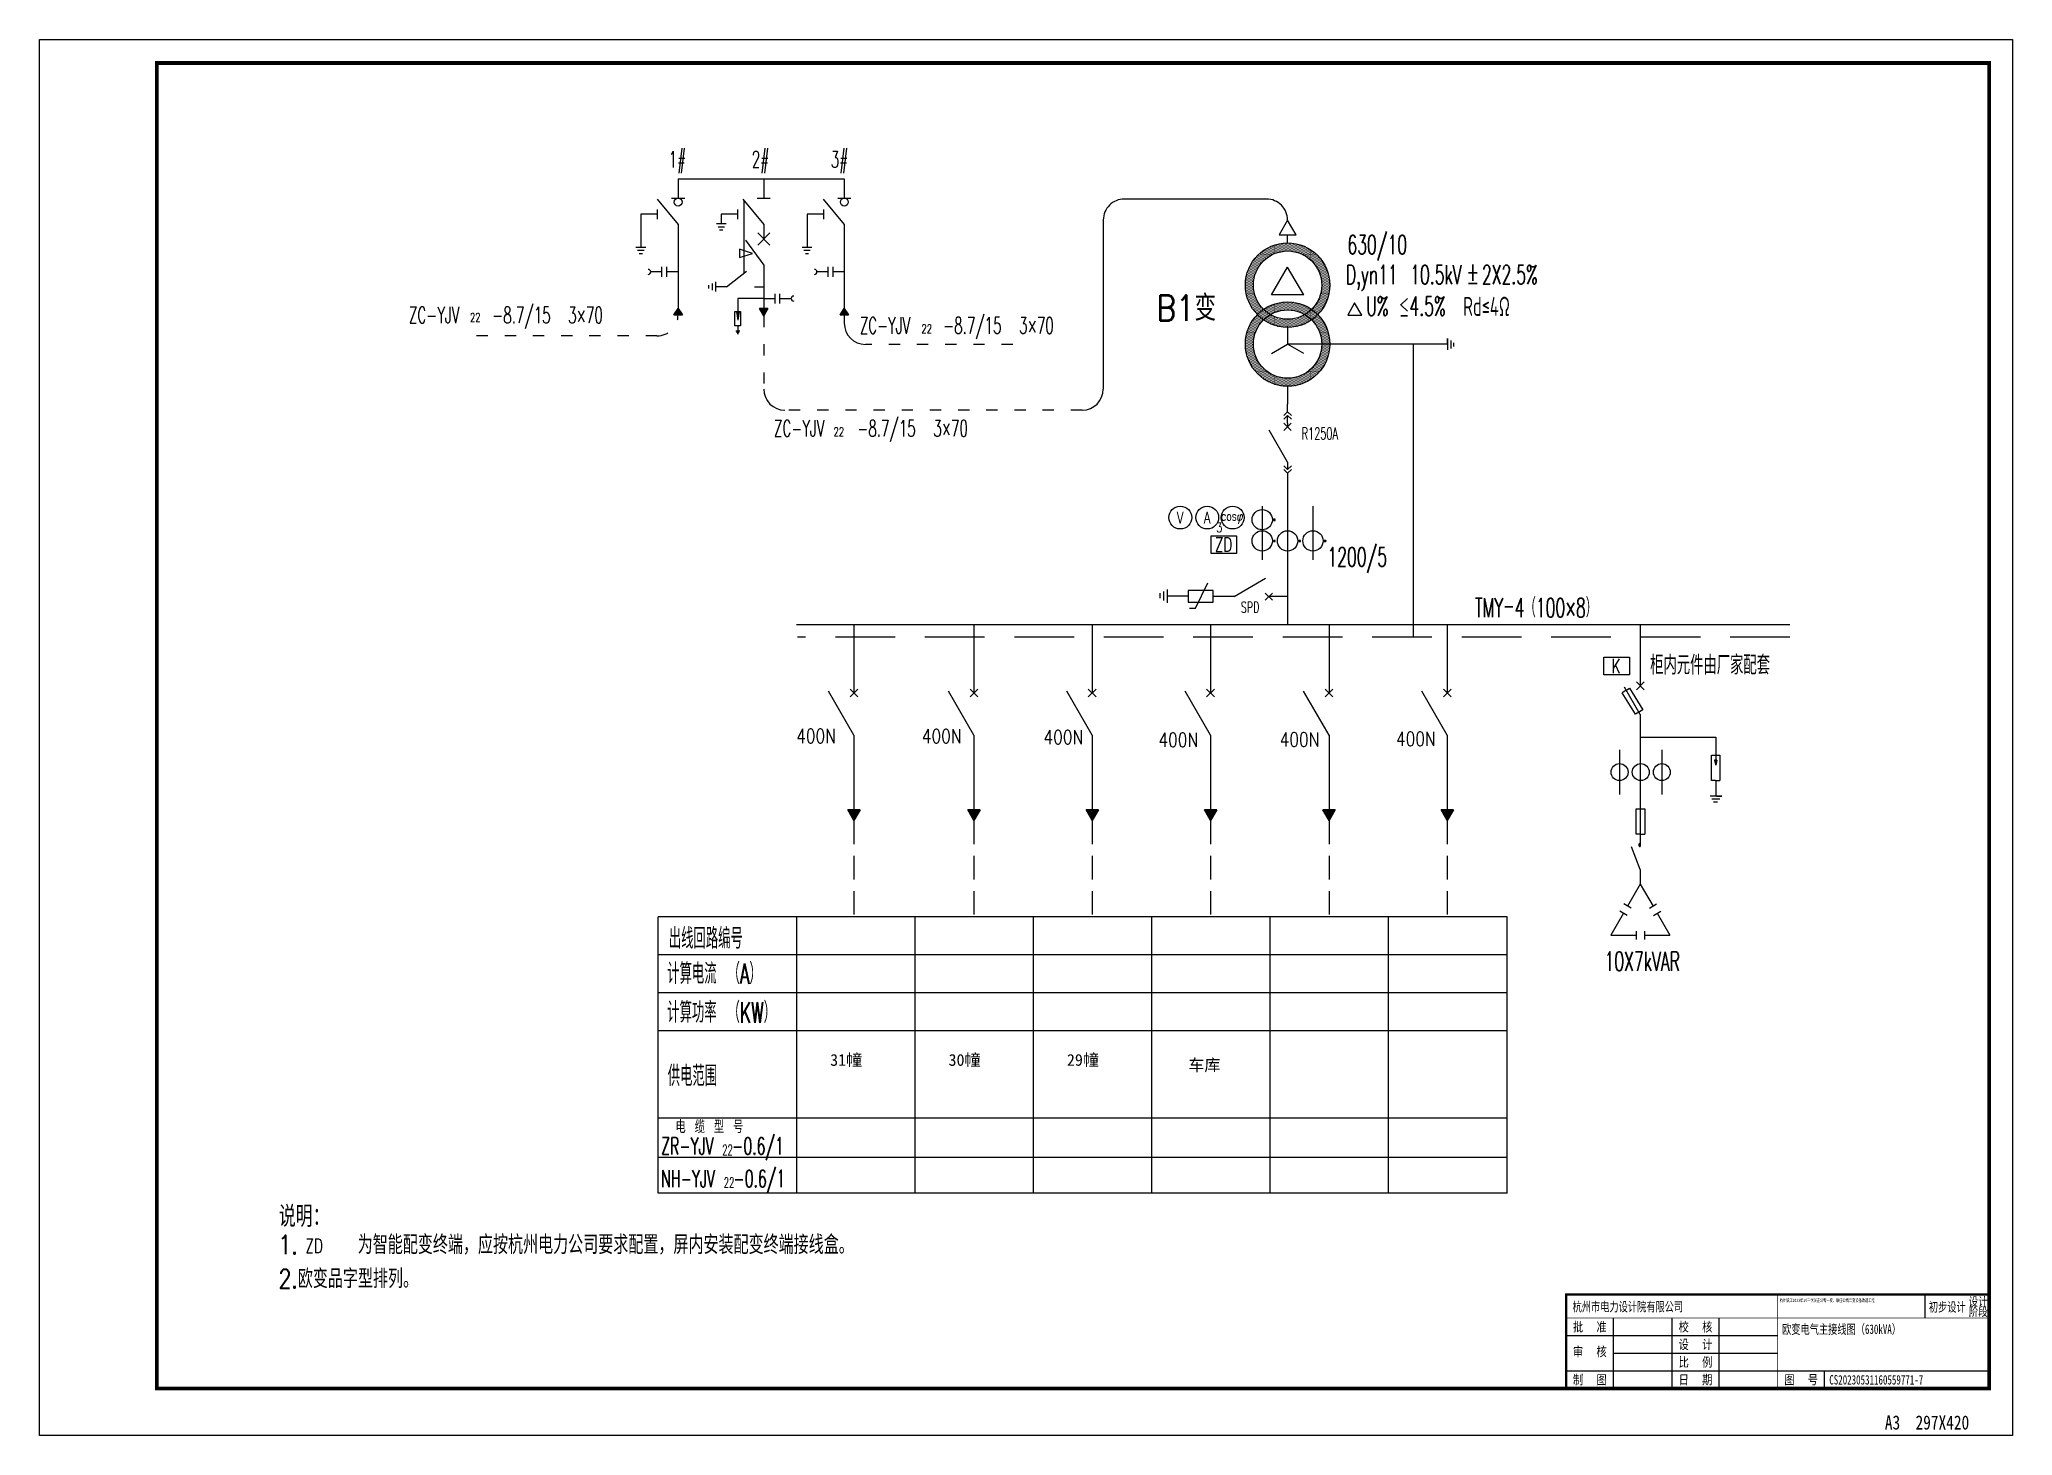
# Model space of a CAD drawing. Extents: x 1225 to 6895, y 909 to 1228.
# Drawn here: x 4165.1 to 4585.1, y 930.5 to 1227.5 of the extents above; entities that cross this region are included whole.
import ezdxf
from ezdxf.enums import TextEntityAlignment as Align

# ---------------------------------------------------------------- set-up
doc = ezdxf.new("R2010")
doc.units = 0
for name, pattern in [('ACAD_ISO03W100', [30, 12, -18]), ('DASHDOT', [25.4, 12.7, -6.35, 0, -6.35]), ('DASHDOTX2', [2, 1, -0.5, 0, -0.5]), ('DASHED', [19.05, 12.7, -6.35]), ('DASHED2', [0.375, 0.25, -0.125])]:
    doc.linetypes.add(name, pattern=pattern)
doc.layers.get('0').update_dxf_attribs({"linetype": 'CONTINUOUS'})
for name, color, linetype in [('1', 7, 'CONTINUOUS'), ('10KV__', 1, 'CONTINUOUS'), ('2', 6, 'DASHDOT'), ('3', 4, 'CONTINUOUS'), ('4', 7, 'CONTINUOUS'), ('__1', 1, 'CONTINUOUS'), ('_____1', 7, 'CONTINUOUS'), ('GESOFTDRAWFRAMETITLELAYER', 3, 'CONTINUOUS'), ('OUT-TITLE', 2, 'CONTINUOUS'), ('PUB_TITLE', 252, 'CONTINUOUS'), ('XZ', 4, 'DASHDOTX2')]:
    doc.layers.add(name, color=color, linetype=linetype)
doc.styles.add('___1', font='simfang.ttf', dxfattribs={"width": 0.8})
doc.styles.add('HZTXT', font='txt.shx', dxfattribs={"height": 1, "bigfont": 'hztxt.shx'})
doc.styles.get("Standard").update_dxf_attribs({"font": ''})
doc.styles.get('STANDARD').set_extended_font_data('SimSun')

msp = doc.modelspace()

# ---------------------------------------------------------------- texts
at = {"color": 1, "linetype": 'BYBLOCK', "style": 'HZTXT'}
for s, height, width, p in [('1#', 3.4992, 0.6, (4299.016, 1200.269)), ('2#', 3.4992, 0.6, (4316.71, 1200.269)), ('3#', 3.4992, 0.6, (4333.532, 1200.269)), ('ZC-YJV   -8.7/15  3×70', 3.4992, 0.6, (4243.73, 1167.146)), ('22', 1.8662, 0.7, (4256.726, 1167.442)), ('ZC-YJV   -8.7/15  3×70', 3.4992, 0.6, (4339.711, 1164.939)), ('22', 1.8662, 0.7, (4352.833, 1165.045)), ('ZC-YJV   -8.7/15  3×70', 3.4992, 0.6, (4321.438, 1143.069)), ('22', 1.8662, 0.7, (4334.119, 1143.123))]:
    msp.add_text(s, height=height, dxfattribs=dict(at, width=width)).set_placement(p)
at = {"linetype": 'BYBLOCK', "style": 'HZTXT'}
for s, height, width, p in [('630/10', 4.05, 0.6, (4443.508, 1181.851)), ('D,yn11', 4.05, 0.6, (4443.175, 1175.49)), ('10.5kV  2X2.5%', 4.05, 0.6, (4456.879, 1175.478)), ('+', 4.05, 0.6, (4468.841, 1176.157)), ('B1变', 5.4, 0.85, (4402.887, 1167.702)), ('U%%% ≤4.5%%%', 4.05, 0.6, (4447.473, 1168.769)), ('Rd≤4Ω', 4.05, 0.6, (4468.136, 1168.724)), ('-', 4.05, 0.6, (4468.841, 1173.881)), ('V', 2.43, 0.75, (4407.197, 1124.57)), ('A', 2.43, 0.75, (4412.932, 1124.57)), ('cosφ', 1.944, 0.75, (4416.585, 1125.159)), ('ZD', 3, 0.7, (4415.279, 1118.605)), ('1200/5', 4.05, 0.6, (4439.243, 1115.423)), ('TMY－4（100×8）', 4.05, 0.6, (4470.632, 1104.604)), ('柜内元件由厂家配套', 4.05, 0.7, (4507.946, 1092.419)), ('K', 3, 0.7, (4499.725, 1092.731)), ('出线回路编号', 4.374, 0.6, (4299.054, 1034.102)), ('10X7kVAR', 4.05, 0.6, (4498.246, 1029.396)), ('计算电流 （A）', 4.374, 0.6, (4298.719, 1026.604)), ('计算功率 （KW）', 4.374, 0.6, (4298.719, 1018.356)), ('供电范围 ', 4.374, 0.6, (4298.826, 1004.838)), ('电 缆 型 号', 2.7, 0.8, (4300.481, 994.855)), ('ZR-YJV  -0.6/1', 3.645, 0.6, (4297.436, 990.295)), ('22', 2.187, 0.6, (4310.42, 990.195)), ('NH-YJV  -0.6/1', 3.645, 0.6, (4297.436, 983.355)), ('22', 2.187, 0.6, (4310.749, 983.255)), ('说明：', 4.5, 0.8, (4216.033, 974.898)), ('1.    为智能配变终端，应按杭州电力公司要求配置，屏内安装配变终端接线盒。', 4, 0.8, (4215.952, 969.122)), ('ZD', 3, 0.7, (4221.71, 969.371)), ('2.欧变品字型排列。', 4, 0.8, (4215.965, 961.885))]:
    msp.add_text(s, height=height, dxfattribs=dict(at, width=width)).set_placement(p)
at = {"linetype": 'BYBLOCK', "char_height": 2.5, "width": 6.7464, "attachment_point": 1, "style": 'HZTXT'}
for s, insert in [('{\\fSimSun|b0|i0|c134|p2;31幢}', (4333.395, 1011.678)), ('{\\fSimSun|b0|i0|c134|p2;30幢}', (4358.595, 1011.678)), ('{\\fSimSun|b0|i0|c134|p2;29幢}', (4383.795, 1011.678)), ('{\\fSimSun|b0|i0|c134|p2;车库}', (4409.648, 1010.597))]:
    msp.add_mtext(s, dxfattribs=dict(at, insert=insert))
at = {"layer": '4', "linetype": 'DASHED', "ltscale": 10, "style": 'HZTXT'}
for s, height, width, p in [('R1250A', 2.5299, 0.6, (4433.761, 1142.447)), ('3', 2.024, 0.75, (4415.576, 1122.694)), ('SPD', 2.2999, 0.65, (4420.811, 1105.605))]:
    msp.add_text(s, height=height, dxfattribs=dict(at, width=width)).set_placement(p)
at = {"layer": '4', "color": 0, "linetype": 'BYBLOCK', "ltscale": 10, "style": 'HZTXT', "width": 0.8}
for p in [(4326.172, 1077.841), (4352.905, 1077.806), (4378.802, 1077.607), (4403.275, 1077.007), (4429.077, 1077.107), (4453.833, 1077.223)]:
    msp.add_text('400N ', height=3, dxfattribs=at).set_placement(p)

# ---------------------------------------------------------------- blocks, each defined once
blk = doc.blocks.new('A3-420X297_____DWG')
at = {"layer": 'OUT-TITLE', "color": 5}
blk.add_lwpolyline([(0, 0), (0, 297), (420, 297), (420, 0)], close=True, dxfattribs=at)
at = {"layer": 'PUB_TITLE', "color": 4, "const_width": 0.8}
blk.add_lwpolyline([(25, 10), (25, 292), (415, 292), (415, 10)], close=True, dxfattribs=at)
at = {"layer": '_____1', "color": 1, "style": '___1', "width": 0.8}
blk.add_text('A3  297X420', height=3, dxfattribs=at).set_placement((392.82, 1.27))
blk = doc.blocks.new('____')
at = {"layer": 'GESOFTDRAWFRAMETITLELAYER', "color": 4}
for p, q in [((76.34, 20), (76.34, 15)), ((90, 0), (90, 20)), ((10, 15), (10, 0)), ((22.5, 15), (22.5, 0)), ((32.5, 15), (32.5, 0)), ((0, 11.25), (45, 11.25)), ((10, 7.5), (45, 7.5)), ((0, 3.75), (90, 3.75)), ((0, 0), (90, 0)), ((55, 0), (55, 3.75))]:
    blk.add_line(p, q, dxfattribs=at)
at = {"layer": 'GESOFTDRAWFRAMETITLELAYER', "const_width": 0.5}
blk.add_lwpolyline([(0, 0), (0, 20), (90, 20)], dxfattribs=at)
at = {"layer": 'GESOFTDRAWFRAMETITLELAYER', "color": 4, "const_width": 0.2}
for points in [[(45, 20), (45, 0)], [(0, 15), (90, 15)]]:
    blk.add_lwpolyline(points, dxfattribs=at)
at = {"width": 0.7, "flags": 1}
for tag, p in [('设计单位', (1.36, 16.41)), ('设计阶段', (77.18, 16.35)), ('比例', (33, 4.6)), ('日期', (33, 0.85)), ('图号', (55.99, 0.85))]:
    blk.add_attdef(tag, p, '', height=2, dxfattribs=at)
for tag, p in [('工程名称_001', (45.47, 19.23)), ('图纸名称_001', (46.15, 13.98))]:
    blk.add_attdef(tag, text='', height=2, dxfattribs=at).set_placement(p, align=Align.TOP_LEFT)
at = {"flags": 1}
for tag, p in [('审批', (11.15, 11.92)), ('校核', (33.11, 11.91)), ('审核', (11.08, 8.1))]:
    blk.add_attdef(tag, p, '', height=2.5, dxfattribs=at)
at = {"layer": 'GESOFTDRAWFRAMETITLELAYER', "color": 3, "width": 0.8}
for s, height, oblique, p in [('设计', 1.8, 1, (87.65, 18.49)), ('阶段', 1.8, 1, (87.69, 16.34)), ('批', 2, 0.8, (2.5, 13.12)), ('准', 2, 0.8, (7.5, 13.12)), ('校', 2, 0.8, (25, 13.12)), ('核', 2, 1, (30, 13.12)), ('审', 2, 0.8, (2.5, 7.85)), ('核', 2, 0.8, (7.5, 7.85)), ('设', 2, 0.8, (25, 9.38)), ('计', 2, 0.8, (30, 9.38)), ('比', 2, 0.8, (25, 5.62)), ('例', 2, 0.8, (30, 5.62)), ('制', 2, 0.8, (2.5, 1.88)), ('图', 2, 0.8, (7.5, 1.88)), ('日', 2, 0.8, (25, 1.88)), ('期', 2, 0.8, (30, 1.88)), ('图', 2, 1, (47.5, 1.88)), ('号', 2, 1, (52.5, 1.88))]:
    blk.add_text(s, height=height, dxfattribs=dict(at, oblique=oblique)).set_placement(p, align=Align.MIDDLE_CENTER)
blk = doc.blocks.new('F2E1584ED75C4AF7ACE72E8D97')
for name, p in [('A3-420X297_____DWG', (0, -297)), ('____', (325, -287))]:
    blk.add_blockref(name, p)
at = {"width": 0.7}
for tag, p in [('设计单位', (326.36, -270.59)), ('设计阶段', (402.18, -270.65)), ('比例', (358, -282.4)), ('日期', (358, -286.15)), ('图号', (380.99, -286.15))]:
    blk.add_attdef(tag, p, '', height=2, dxfattribs=at)
for tag, p in [('工程名称_001', (370.47, -267.77)), ('图纸名称_001', (371.15, -273.02))]:
    blk.add_attdef(tag, text='', height=2, dxfattribs=at).set_placement(p, align=Align.TOP_LEFT)
for tag, p in [('审批', (336.15, -275.08)), ('校核', (358.11, -275.09)), ('审核', (336.08, -278.9))]:
    blk.add_attdef(tag, p, '', height=2.5)
blk = doc.blocks.new('*X48')
at = {"color": 0, "linetype": 'BYBLOCK'}
for p, q in [((261.76, 83.57), (261.83, 83.64)), ((261.76, 83.39), (261.97, 83.6)), ((261.88, 83.36), (261.76, 83.48)), ((261.76, 83.22), (261.91, 83.36)), ((261.93, 83.14), (261.76, 83.31)), ((261.79, 83.1), (261.76, 83.13)), ((262.06, 83.36), (261.77, 83.65)), ((261.83, 83.11), (262.08, 83.36)), ((262.08, 83.17), (261.88, 83.36)), ((261.91, 83.36), (262.11, 83.56)), ((262.24, 83.36), (262.01, 83.59)), ((262.06, 83.17), (262.26, 83.36)), ((262.22, 83.2), (262.06, 83.36)), ((262.08, 83.36), (262.25, 83.53)), ((262.41, 83.36), (262.24, 83.53)), ((262.36, 83.23), (262.24, 83.36)), ((262.26, 83.36), (262.39, 83.49)), ((262.29, 83.22), (262.44, 83.36)), ((262.51, 83.27), (262.41, 83.36)), ((262.44, 83.36), (262.53, 83.46)), ((262.59, 83.36), (262.48, 83.47)), ((262.52, 83.27), (262.61, 83.36)), ((262.65, 83.3), (262.59, 83.36)), ((262.61, 83.36), (262.67, 83.42)), ((262.77, 83.36), (262.72, 83.41)), ((262.75, 83.32), (262.79, 83.36)), ((262.79, 83.33), (262.77, 83.36)), ((262.79, 83.36), (262.82, 83.39))]:
    blk.add_line(p, q, dxfattribs=at)
blk = doc.blocks.new('SYMB1_M_68')
for p, q in [((0, 0), (0, -2)), ((0, -2), (-1, -1)), ((0, -3), (-1, -2)), ((1, -1), (0, -2)), ((1, -2), (0, -3)), ((0, -3), (0, -5))]:
    blk.add_line(p, q)
blk = doc.blocks.new('SYMB1_M_67')
for p, q in [((0, -2), (0, 0)), ((-1, -3), (0, -2)), ((-1, -4), (0, -3)), ((0, -2), (1, -3)), ((0, -5), (0, -3)), ((0, -3), (1, -4))]:
    blk.add_line(p, q)

# ---------------------------------------------------------------- hatches: boundary and pattern name
at = {"linetype": 'BYBLOCK'}
h = msp.add_hatch(dxfattribs=at)
h.set_pattern_fill('DOTS', color=256, scale=4.5, style=0)
h.set_pattern_definition([(0, (-5100.69867, 3422.7465), (0.140625, 0.28125), [0, -0.28125])])
h.paths.add_polyline_path([(4421.784, 1175.266, 0.1955439), (4424.333, 1168.997, -0.0480617), (4425.648, 1170.11, -0.1998597), (4423.501, 1175.266, -1), (4438.032, 1175.266, -0.1998597), (4435.885, 1170.11, -0.0480617), (4437.2, 1168.997, 0.1955439), (4439.75, 1175.266, 1)])
h.paths.add_polyline_path([(4435.885, 1167.884, 0.0630563), (4434.439, 1168.997, -0.2713085), (4427.095, 1168.997, 0.0630563), (4425.648, 1167.884, 0.3127739)], flags=16)
h.paths.add_polyline_path([(4425.648, 1167.884, -0.0630563), (4427.095, 1168.997, -0.0630563), (4425.648, 1170.11, 0.0480617), (4424.333, 1168.997, 0.0480617)])
h.paths.add_polyline_path([(4437.2, 1168.997, 0.0480617), (4435.885, 1170.11, -0.0630563), (4434.439, 1168.997, -0.0630563), (4435.885, 1167.884, 0.0480617)])
h.paths.add_polyline_path([(4434.439, 1168.997, 0.0630563), (4435.885, 1170.11, 0.3127739), (4425.648, 1170.11, 0.0630563), (4427.095, 1168.997, -0.2713085)], flags=16)
h.paths.add_polyline_path([(4425.648, 1167.884, -0.0480617), (4424.333, 1168.997, 0.1955439), (4421.784, 1162.728, 1), (4439.75, 1162.728, 0.1955439), (4437.2, 1168.997, -0.0480617), (4435.885, 1167.884, -0.1998597), (4438.032, 1162.728, -1), (4423.501, 1162.728, -0.1998597)])
at = {"ltscale": 500}
msp.add_hatch(color=0, dxfattribs=at).paths.add_polyline_path([(4314.023, 1169.628), (4313.429, 1169.628), (4313.726, 1167.821)])
at = {"layer": '1', "linetype": 'CONTINUOUS', "ltscale": 10}
h = msp.add_hatch(dxfattribs=at)
h.set_pattern_fill('ANSI37', color=0, scale=1.62, angle=180, style=0)
h.set_pattern_definition([(219.80557, (4247.7524, 1082.91768), (0.08591347, -0.07159456), []), (320.19443, (4247.7524, 1082.91768), (0.08591347, 0.07159456), [])])
h.paths.add_polyline_path([(4301.939, 1168.957), (4301.028, 1170.272), (4300.117, 1168.957)])
h = msp.add_hatch(dxfattribs=at)
h.set_pattern_fill('ANSI37', color=0, scale=1.44, style=0)
h.set_pattern_definition([(45, (5363.03043, 939.7946), (-0.12727922, 0.12727922), []), (135, (5363.03043, 939.7946), (-0.12727922, -0.12727922), [])])
h.paths.add_polyline_path([(4318.363, 1170.272), (4319.263, 1168.713), (4320.163, 1170.272)])
h = msp.add_hatch(dxfattribs=at)
h.set_pattern_fill('ANSI37', color=0, scale=1.62, angle=180, style=0)
h.set_pattern_definition([(219.80557, (4283.13284, 1082.91768), (0.08591347, -0.07159456), []), (320.19443, (4283.13284, 1082.91768), (0.08591347, 0.07159456), [])])
h.paths.add_polyline_path([(4337.32, 1168.957), (4336.409, 1170.272), (4335.497, 1168.957)])
h = msp.add_hatch(dxfattribs=at)
h.set_pattern_fill('ANSI37', color=256, scale=2.106, angle=180, style=0)
h.set_pattern_definition([(225, (-2254.68142, 2887.76295), (0.18614586, -0.18614586), []), (315, (-2254.68142, 2887.76295), (0.18614586, 0.18614586), [])])
h.paths.add_polyline_path([(4337.148, 1063.628), (4338.465, 1061.348), (4339.781, 1063.628)])
h = msp.add_hatch(dxfattribs=at)
h.set_pattern_fill('ANSI37', color=256, scale=2.106, angle=180, style=0)
h.set_pattern_definition([(225, (-2229.1416, 2887.76295), (0.18614586, -0.18614586), []), (315, (-2229.1416, 2887.76295), (0.18614586, 0.18614586), [])])
h.paths.add_polyline_path([(4362.688, 1063.628), (4364.004, 1061.348), (4365.321, 1063.628)])
h = msp.add_hatch(dxfattribs=at)
h.set_pattern_fill('ANSI37', color=256, scale=2.106, angle=180, style=0)
h.set_pattern_definition([(225, (-2203.9594, 2887.76295), (0.18614586, -0.18614586), []), (315, (-2203.9594, 2887.76295), (0.18614586, 0.18614586), [])])
h.paths.add_polyline_path([(4387.87, 1063.628), (4389.187, 1061.348), (4390.503, 1063.628)])
h = msp.add_hatch(dxfattribs=at)
h.set_pattern_fill('ANSI37', color=256, scale=2.106, angle=180, style=0)
h.set_pattern_definition([(225, (-2178.77722, 2887.76295), (0.18614586, -0.18614586), []), (315, (-2178.77722, 2887.76295), (0.18614586, 0.18614586), [])])
h.paths.add_polyline_path([(4413.053, 1063.628), (4414.369, 1061.348), (4415.685, 1063.628)])
h = msp.add_hatch(dxfattribs=at)
h.set_pattern_fill('ANSI37', color=256, scale=2.106, angle=180, style=0)
h.set_pattern_definition([(225, (-2153.5594, 2887.76295), (0.18614586, -0.18614586), []), (315, (-2153.5594, 2887.76295), (0.18614586, 0.18614586), [])])
h.paths.add_polyline_path([(4438.27, 1063.628), (4439.587, 1061.348), (4440.903, 1063.628)])
h = msp.add_hatch(dxfattribs=at)
h.set_pattern_fill('ANSI37', color=256, scale=2.106, angle=180, style=0)
h.set_pattern_definition([(225, (-2128.37722, 2887.76295), (0.18614586, -0.18614586), []), (315, (-2128.37722, 2887.76295), (0.18614586, 0.18614586), [])])
h.paths.add_polyline_path([(4463.453, 1063.628), (4464.769, 1061.348), (4466.085, 1063.628)])

# ---------------------------------------------------------------- linework, layer by layer
at = {"color": 0}
for p, q in [((4313.726, 1172.391), (4313.726, 1169.628)), ((4317.258, 1174.924), (4319.263, 1174.924))]:
    msp.add_line(p, q, dxfattribs=at)
at = {"color": 0, "ltscale": 500}
for p, q in [((4313.429, 1169.628), (4313.726, 1167.821)), ((4314.023, 1169.628), (4313.726, 1167.821)), ((4314.159, 1165.487), (4313.294, 1165.487)), ((4313.999, 1165.165), (4313.454, 1165.165)), ((4313.892, 1164.927), (4313.575, 1164.927)), ((4313.726, 1166.595), (4313.726, 1165.487))]:
    msp.add_line(p, q, dxfattribs=at)
at = {"linetype": 'BYBLOCK'}
for p, q in [((4445.041, 1171.507), (4443.621, 1168.888)), ((4443.621, 1168.888), (4446.57, 1168.888)), ((4446.57, 1168.888), (4445.041, 1171.507)), ((4425.367, 1128.267), (4425.367, 1116.814)), ((4436.167, 1128.267), (4436.167, 1116.814)), ((4427.527, 1125.362), (4428.218, 1125.362)), ((4427.836, 1125.588), (4427.836, 1125.075)), ((4427.996, 1125.588), (4427.996, 1125.075)), ((4427.527, 1120.847), (4428.218, 1120.847)), ((4427.836, 1121.072), (4427.836, 1120.56)), ((4427.996, 1121.072), (4427.996, 1120.56)), ((4432.927, 1120.847), (4433.618, 1120.847)), ((4433.236, 1121.072), (4433.236, 1120.56)), ((4433.396, 1121.072), (4433.396, 1120.56)), ((4438.327, 1120.847), (4439.018, 1120.847)), ((4438.636, 1121.072), (4438.636, 1120.56)), ((4438.796, 1121.072), (4438.796, 1120.56)), ((4338.465, 1103.045), (4338.465, 1088.502)), ((4364.004, 1103.045), (4364.004, 1088.502)), ((4389.187, 1103.045), (4389.187, 1088.502)), ((4414.369, 1103.045), (4414.369, 1088.502)), ((4439.587, 1103.045), (4439.587, 1088.502)), ((4464.769, 1103.045), (4464.769, 1088.502)), ((4505.852, 1083.936), (4505.852, 1055.824)), ((4338.465, 1079.502), (4338.465, 1063.628)), ((4364.004, 1079.502), (4364.004, 1063.628)), ((4389.187, 1079.502), (4389.187, 1063.628)), ((4414.369, 1079.502), (4414.369, 1063.628)), ((4439.587, 1079.502), (4439.587, 1063.628)), ((4464.769, 1079.502), (4464.769, 1063.628)), ((4501.439, 1076.437), (4501.439, 1066.893)), ((4505.852, 1079.09), (4517.244, 1079.09)), ((4510.439, 1076.437), (4510.439, 1066.893)), ((4517.244, 1079.09), (4521.898, 1079.09)), ((4521.898, 1079.09), (4521.898, 1073.139)), ((4521.919, 1074.18), (4521.659, 1074.18)), ((4521.659, 1074.18), (4521.898, 1073.139)), ((4521.919, 1074.18), (4521.659, 1074.18)), ((4522.158, 1074.18), (4521.898, 1073.139)), ((4522.158, 1074.18), (4521.898, 1074.18)), ((4521.898, 1069.85), (4521.898, 1066.539)), ((4505.852, 1050.953), (4505.852, 1047.854)), ((4505.852, 1047.854), (4503.152, 1043.178)), ((4505.852, 1047.854), (4508.552, 1043.178)), ((4502.252, 1041.619), (4499.552, 1036.942)), ((4509.452, 1041.619), (4512.152, 1036.942)), ((4296.802, 982.077), (4296.802, 1040.893)), ((4477.475, 1040.893), (4296.802, 1040.893)), ((4326.275, 982.077), (4326.275, 1040.893)), ((4351.475, 982.077), (4351.475, 1040.893)), ((4376.675, 982.077), (4376.675, 1040.893)), ((4401.875, 982.077), (4401.875, 1040.893)), ((4427.075, 982.077), (4427.075, 1040.893)), ((4452.275, 982.077), (4452.275, 1040.893)), ((4477.475, 982.077), (4477.475, 1040.893)), ((4499.552, 1036.942), (4504.952, 1036.942)), ((4506.752, 1036.942), (4512.152, 1036.942)), ((4477.475, 1032.793), (4296.802, 1032.793)), ((4477.475, 1024.693), (4296.802, 1024.693)), ((4477.475, 1016.593), (4296.802, 1016.593)), ((4477.475, 998.069), (4296.802, 998.069)), ((4477.475, 989.647), (4296.802, 989.647)), ((4477.475, 982.077), (4296.802, 982.077))]:
    msp.add_line(p, q, dxfattribs=at)
at = {"color": 0, "ltscale": 500}
for points in [[(4316.839, 1181.992), (4314.079, 1182.919), (4314.079, 1181.168)], [(4313.109, 1169.628), (4314.344, 1169.628), (4314.344, 1166.595), (4313.109, 1166.595)]]:
    msp.add_lwpolyline(points, close=True, dxfattribs=at)
at = {"linetype": 'BYBLOCK'}
for points in [[(4414.492, 1121.926), (4419.906, 1121.926), (4419.906, 1118.139), (4414.492, 1118.139)], [(4498.112, 1096.136), (4503.527, 1096.136), (4503.527, 1092.348), (4498.112, 1092.348)]]:
    msp.add_lwpolyline(points, close=True, dxfattribs=at)
for centre, radius in [((4430.767, 1175.266), 8.983), ((4430.767, 1175.266), 7.265), ((4430.767, 1162.728), 8.983), ((4430.767, 1162.728), 7.265), ((4407.929, 1125.822), 2.43), ((4413.665, 1125.822), 2.43), ((4419.069, 1125.822), 2.43), ((4425.367, 1125.362), 2.16), ((4425.367, 1120.847), 2.16), ((4430.767, 1120.847), 2.16), ((4436.167, 1120.847), 2.16), ((4501.439, 1071.665), 1.8), ((4505.939, 1071.665), 1.8), ((4510.439, 1071.665), 1.8)]:
    msp.add_circle(centre, radius, dxfattribs=at)
at = {"layer": '1', "color": 0, "linetype": 'CONTINUOUS', "ltscale": 10}
for p, q in [((4314.991, 1193.29), (4315.002, 1177.771)), ((4296.582, 1190.342), (4293.099, 1190.342)), ((4293.099, 1190.342), (4293.099, 1183.374)), ((4296.582, 1191.387), (4296.582, 1189.297)), ((4313.708, 1190.341), (4310.225, 1190.341)), ((4310.225, 1190.341), (4310.225, 1188.395)), ((4313.708, 1191.386), (4313.708, 1189.295)), ((4331.955, 1190.342), (4328.472, 1190.342)), ((4328.472, 1190.342), (4328.472, 1183.374)), ((4331.955, 1191.387), (4331.955, 1189.297)), ((4301.035, 1188.199), (4301.028, 1170.272)), ((4309.18, 1188.395), (4311.27, 1188.395)), ((4309.528, 1187.698), (4310.921, 1187.698)), ((4309.876, 1187.001), (4310.573, 1187.001)), ((4319.263, 1188.199), (4319.263, 1185.074)), ((4336.409, 1188.199), (4336.409, 1170.272)), ((4292.054, 1183.374), (4294.144, 1183.374)), ((4292.402, 1182.678), (4293.795, 1182.678)), ((4292.75, 1181.981), (4293.447, 1181.981)), ((4327.427, 1183.374), (4329.517, 1183.374)), ((4327.775, 1182.678), (4329.169, 1182.678)), ((4328.123, 1181.981), (4328.82, 1181.981)), ((4297.596, 1178.078), (4295.203, 1178.078)), ((4297.596, 1177.033), (4297.596, 1179.123)), ((4298.642, 1177.033), (4298.642, 1179.123)), ((4301.035, 1178.078), (4298.642, 1178.078)), ((4311.337, 1174.922), (4315.607, 1178.241)), ((4319.263, 1179.5), (4319.263, 1170.272)), ((4332.97, 1178.078), (4330.576, 1178.078)), ((4332.97, 1177.033), (4332.97, 1179.123)), ((4334.015, 1177.033), (4334.015, 1179.123)), ((4336.409, 1178.078), (4334.015, 1178.078)), ((4307.471, 1175.271), (4307.471, 1174.574)), ((4308.259, 1175.619), (4308.259, 1174.226)), ((4308.955, 1175.968), (4308.955, 1173.877)), ((4311.337, 1174.922), (4308.955, 1174.922)), ((4319.263, 1172.391), (4313.726, 1172.391)), ((4319.263, 1172.391), (4321.657, 1172.391)), ((4321.657, 1171.346), (4321.657, 1173.436)), ((4322.702, 1171.346), (4322.702, 1173.436)), ((4322.702, 1172.391), (4325.095, 1172.391)), ((4301.028, 1170.272), (4300.117, 1168.957)), ((4300.117, 1168.957), (4301.028, 1170.272)), ((4301.939, 1168.957), (4300.117, 1168.957)), ((4300.117, 1168.957), (4301.939, 1168.957)), ((4301.939, 1168.957), (4301.028, 1170.272)), ((4301.028, 1170.272), (4301.939, 1168.957)), ((4319.263, 1168.713), (4318.363, 1170.272)), ((4335.497, 1168.957), (4336.409, 1170.272)), ((4336.409, 1170.272), (4335.497, 1168.957)), ((4337.32, 1168.957), (4335.497, 1168.957)), ((4335.497, 1168.957), (4337.32, 1168.957)), ((4336.409, 1170.272), (4337.32, 1168.957)), ((4337.32, 1168.957), (4336.409, 1170.272)), ((4336.409, 1168.957), (4336.409, 1167.157))]:
    msp.add_line(p, q, dxfattribs=at)
at = {"layer": '1', "linetype": 'DASHDOT', "ltscale": 10}
msp.add_line((4430.767, 1184.249), (4430.767, 1185.981), dxfattribs=at)
at = {"layer": '1', "linetype": 'CONTINUOUS', "ltscale": 10}
for p, q in [((4464.831, 1163.919), (4464.831, 1161.472)), ((4464.831, 1162.822), (4464.831, 1163.919)), ((4465.495, 1163.508), (4465.495, 1161.819)), ((4466.104, 1162.992), (4466.104, 1162.182)), ((4338.465, 1061.348), (4337.148, 1063.628)), ((4364.004, 1061.348), (4362.688, 1063.628)), ((4389.187, 1061.348), (4387.87, 1063.628)), ((4414.369, 1061.348), (4413.053, 1063.628)), ((4439.587, 1061.348), (4438.27, 1063.628)), ((4464.769, 1061.348), (4463.453, 1063.628)), ((4523.199, 1066.539), (4520.752, 1066.539)), ((4522.788, 1065.876), (4521.099, 1065.876)), ((4522.272, 1065.267), (4521.462, 1065.267)), ((4522.102, 1066.539), (4523.199, 1066.539))]:
    msp.add_line(p, q, dxfattribs=at)
at = {"layer": '1', "color": 0, "linetype": 'CONTINUOUS', "ltscale": 10}
for points in [[(4320.163, 1170.272), (4318.363, 1170.272)], [(4320.163, 1170.272), (4319.263, 1168.713)]]:
    msp.add_lwpolyline(points, dxfattribs=at)
at = {"layer": '1', "linetype": 'CONTINUOUS', "ltscale": 10}
for points in [[(4339.781, 1063.628), (4337.148, 1063.628)], [(4339.781, 1063.628), (4338.465, 1061.348)], [(4365.321, 1063.628), (4362.688, 1063.628)], [(4365.321, 1063.628), (4364.004, 1061.348)], [(4390.503, 1063.628), (4387.87, 1063.628)], [(4390.503, 1063.628), (4389.187, 1061.348)], [(4415.685, 1063.628), (4413.053, 1063.628)], [(4415.685, 1063.628), (4414.369, 1061.348)], [(4440.903, 1063.628), (4438.27, 1063.628)], [(4440.903, 1063.628), (4439.587, 1061.348)], [(4466.085, 1063.628), (4463.453, 1063.628)], [(4466.085, 1063.628), (4464.769, 1061.348)]]:
    msp.add_lwpolyline(points, dxfattribs=at)
at = {"layer": '1', "color": 0, "linetype": 'CONTINUOUS', "ltscale": 10}
for centre in [(4301.035, 1192.936), (4336.409, 1192.936)]:
    msp.add_circle(centre, 0.836, dxfattribs=at)
at = {"layer": '1', "linetype": 'DASHDOT', "ltscale": 10}
for centre, start, end in [((4396.028, 1189.081), 90, 179.77575), ((4426.267, 1189.081), 0.22425, 90)]:
    msp.add_arc(centre, 4.5, start, end, dxfattribs=at)
at = {"layer": '1', "color": 0, "linetype": 'CONTINUOUS', "ltscale": 10}
for centre, start, end in [((4294.669, 1178.078), 270, 90), ((4330.042, 1178.078), 270, 90), ((4325.629, 1172.391), 90, 270)]:
    msp.add_arc(centre, 0.534, start, end, dxfattribs=at)
at = {"layer": '10KV__', "color": 1, "linetype": 'BYBLOCK'}
for p, q in [((4301.035, 1197.911), (4336.409, 1197.911)), ((4301.035, 1197.911), (4301.035, 1193.772)), ((4319.263, 1197.911), (4319.263, 1193.772)), ((4336.409, 1197.911), (4336.409, 1193.772))]:
    msp.add_line(p, q, dxfattribs=at)
at = {"layer": '10KV__', "linetype": 'CONTINUOUS', "ltscale": 10}
for p, q in [((4430.767, 1153.775), (4430.767, 1149.924)), ((4430.767, 1133.631), (4430.767, 1103.045))]:
    msp.add_line(p, q, dxfattribs=at)
at = {"layer": '10KV__', "linetype": 'BYBLOCK'}
msp.add_line((4326.22, 1103.045), (4537.66, 1103.045), dxfattribs=at)
at = {"layer": '2', "color": 0, "linetype": 'BYBLOCK'}
for p, q in [((4296.557, 1193.536), (4301.035, 1188.199)), ((4299.642, 1193.772), (4302.429, 1193.772)), ((4299.642, 1193.772), (4302.429, 1193.772)), ((4314.784, 1193.536), (4319.263, 1188.199)), ((4317.869, 1193.772), (4320.656, 1193.772)), ((4331.93, 1193.536), (4336.409, 1188.199)), ((4335.015, 1193.772), (4337.802, 1193.772)), ((4315.4, 1184.837), (4319.263, 1179.5)), ((4317.999, 1186.359), (4320.526, 1183.788)), ((4320.526, 1186.359), (4317.999, 1183.788))]:
    msp.add_line(p, q, dxfattribs=at)
at = {"layer": '2', "linetype": 'BYBLOCK', "ltscale": 10}
for p, q in [((4430.767, 1189.099), (4428.967, 1185.981)), ((4432.567, 1185.981), (4430.767, 1189.099)), ((4428.967, 1185.981), (4432.567, 1185.981)), ((4506.387, 1084.925), (4504.86, 1083.972))]:
    msp.add_line(p, q, dxfattribs=at)
at = {"layer": '2', "linetype": 'BYBLOCK'}
for p, q in [((4427.317, 1173.233), (4430.767, 1179.088)), ((4434.217, 1173.233), (4430.767, 1179.088)), ((4434.217, 1173.233), (4427.317, 1173.233)), ((4430.767, 1166.55), (4430.767, 1162.728)), ((4427.317, 1160.695), (4430.767, 1162.728)), ((4434.217, 1160.695), (4430.767, 1162.728)), ((4430.767, 1137.631), (4426.837, 1144.438)), ((4429.996, 1144.362), (4431.537, 1145.904)), ((4429.996, 1145.904), (4431.537, 1144.362)), ((4403.649, 1108.674), (4403.649, 1109.702)), ((4403.649, 1108.674), (4403.649, 1109.702)), ((4404.444, 1108.205), (4404.444, 1110.098)), ((4404.444, 1108.205), (4404.444, 1110.098)), ((4405.221, 1107.698), (4405.221, 1110.521)), ((4405.221, 1107.698), (4405.221, 1110.521)), ((4419.39, 1109.052), (4426.098, 1112.925)), ((4427.564, 1109.766), (4426.022, 1108.224)), ((4426.022, 1109.766), (4427.564, 1108.224)), ((4338.465, 1079.502), (4333.065, 1088.855)), ((4337.624, 1087.661), (4339.305, 1089.343)), ((4337.624, 1089.343), (4339.305, 1087.661)), ((4364.004, 1079.502), (4358.604, 1088.855)), ((4363.164, 1087.661), (4364.845, 1089.343)), ((4363.164, 1089.343), (4364.845, 1087.661)), ((4389.187, 1079.502), (4383.787, 1088.855)), ((4388.346, 1087.661), (4390.027, 1089.343)), ((4388.346, 1089.343), (4390.027, 1087.661)), ((4414.369, 1079.502), (4408.969, 1088.855)), ((4413.528, 1087.661), (4415.21, 1089.343)), ((4413.528, 1089.343), (4415.21, 1087.661)), ((4439.587, 1079.502), (4434.187, 1088.855)), ((4438.746, 1087.661), (4440.427, 1089.343)), ((4438.746, 1089.343), (4440.427, 1087.661)), ((4464.769, 1079.502), (4459.369, 1088.855)), ((4463.928, 1087.661), (4465.61, 1089.343)), ((4463.928, 1089.343), (4465.61, 1087.661)), ((4502.764, 1089.029), (4502.001, 1088.553)), ((4504.86, 1083.972), (4502.001, 1088.553)), ((4505.852, 1083.936), (4502.504, 1089.734)), ((4502.764, 1089.029), (4503.528, 1089.506)), ((4503.528, 1089.506), (4506.387, 1084.925)), ((4505.011, 1090.848), (4506.692, 1089.166)), ((4505.011, 1089.166), (4506.692, 1090.848)), ((4520.988, 1069.85), (4520.988, 1075.25)), ((4520.988, 1075.25), (4522.788, 1075.25)), ((4522.788, 1075.25), (4522.788, 1069.85)), ((4521.888, 1069.85), (4520.988, 1069.85)), ((4521.888, 1069.85), (4522.788, 1069.85)), ((4504.991, 1058.449), (4504.991, 1063.849)), ((4504.991, 1063.849), (4506.791, 1063.849)), ((4506.791, 1063.849), (4506.791, 1058.449)), ((4505.891, 1058.449), (4504.991, 1058.449)), ((4505.891, 1058.449), (4506.791, 1058.449)), ((4503.031, 1041.169), (4501.472, 1042.069)), ((4503.931, 1042.728), (4502.372, 1043.628)), ((4507.772, 1042.728), (4509.331, 1043.628)), ((4508.672, 1041.169), (4510.231, 1042.069)), ((4504.952, 1037.842), (4504.952, 1036.042)), ((4506.752, 1037.842), (4506.752, 1036.042))]:
    msp.add_line(p, q, dxfattribs=at)
msp.add_lwpolyline([(4414.92, 1107.798), (4414.92, 1110.306), (4409.582, 1110.306), (4409.582, 1107.798)], close=True, dxfattribs=at)
msp.add_lwpolyline([(4409.904, 1106.511), (4411.191, 1106.511), (4413.756, 1111.923)], dxfattribs=at)
at = {"layer": '3', "linetype": 'BYBLOCK'}
msp.add_line((4505.852, 1103.045), (4505.852, 1090.007), dxfattribs=at)
at = {"layer": '4', "linetype": 'DASHED', "ltscale": 10}
for p, q in [((4464.831, 1162.728), (4430.767, 1162.728)), ((4457.599, 1100.387), (4457.599, 1162.728))]:
    msp.add_line(p, q, dxfattribs=at)
at = {"layer": '4', "linetype": 'BYBLOCK', "ltscale": 10}
for p, q in [((4409.582, 1109.109), (4405.221, 1109.109)), ((4419.39, 1109.052), (4414.92, 1109.052)), ((4430.767, 1108.995), (4426.793, 1108.995))]:
    msp.add_line(p, q, dxfattribs=at)
at = {"layer": '4', "linetype": 'DASHED'}
msp.add_line((4537.703, 1100.387), (4326.449, 1100.387), dxfattribs=at)
at = {"layer": '__1', "ltscale": 5}
for p, q in [((4426.267, 1193.581), (4396.028, 1193.581)), ((4391.528, 1189.099), (4391.528, 1153.153))]:
    msp.add_line(p, q, dxfattribs=at)
at = {"layer": '__1', "color": 1, "linetype": 'ACAD_ISO03W100', "ltscale": 0.2}
for p, q in [((4319.263, 1168.713), (4319.263, 1153.153)), ((4296.528, 1164.457), (4255.703, 1164.457)), ((4372.277, 1162.657), (4340.909, 1162.657)), ((4387.028, 1148.653), (4323.763, 1148.653))]:
    msp.add_line(p, q, dxfattribs=at)
at = {"layer": '__1', "linetype": 'DASHED2', "ltscale": 20}
for p, q in [((4338.465, 1061.348), (4338.465, 1040.893)), ((4364.004, 1061.348), (4364.004, 1040.893)), ((4389.187, 1061.348), (4389.187, 1040.893)), ((4414.369, 1061.348), (4414.369, 1040.893)), ((4439.587, 1061.348), (4439.587, 1040.893)), ((4464.769, 1061.348), (4464.769, 1040.893))]:
    msp.add_line(p, q, dxfattribs=at)
at = {"layer": '__1', "color": 0, "linetype": 'ACAD_ISO03W100', "ltscale": 0.2}
msp.add_arc((4296.528, 1168.957), 4.5, 270, 0, dxfattribs=at)
at = {"layer": '__1', "color": 0, "ltscale": 5}
msp.add_arc((4340.909, 1167.157), 4.5, 180, 270, dxfattribs=at)
at = {"layer": '__1', "color": 1, "ltscale": 0.2}
msp.add_arc((4323.763, 1153.153), 4.5, 180, 270, dxfattribs=at)
at = {"layer": '__1', "ltscale": 5}
msp.add_arc((4387.028, 1153.153), 4.5, 270, 0, dxfattribs=at)
at = {"layer": 'XZ', "color": 0, "ltscale": 10}
for p, q in [((4430.767, 1145.924), (4430.767, 1145.133)), ((4505.852, 1050.953), (4503.943, 1055.745))]:
    msp.add_line(p, q, dxfattribs=at)
msp.add_arc((4505.852, 1056.168), 0.344, 90, 270, dxfattribs=at)

# ---------------------------------------------------------------- block references
ref = msp.add_blockref('F2E1584ED75C4AF7ACE72E8D97', (4165.084, 1227.526))
ref.add_attrib('图纸名称_001', '欧变电气主接线图（630kVA）', (4536.027, 952.147), dxfattribs={"height": 2, "width": 0.7})
ref.add_attrib('图号', 'CS20230531160559771-7', (4546.074, 941.377), dxfattribs={"height": 2, "width": 0.7})
ref.add_attrib('设计单位', '杭州市电力设计院有限公司', (4491.447, 956.94), dxfattribs={"height": 2, "width": 0.7})
ref.add_attrib('设计阶段', '初步设计', (4567.267, 956.876), dxfattribs={"height": 2, "width": 0.7})
ref.add_attrib('工程名称_001', '杭州滨江2023年10千伏联庄公寓一变、联庄公寓二变设备改造工程', (4535.52, 958.929), dxfattribs={"height": 0.7, "width": 0.7})
at = {"linetype": 'BYBLOCK', "xscale": 0.9000000000232831, "yscale": 0.9000000000232831, "zscale": 0.9000000000232831, "rotation": 270}
msp.add_blockref('*X48', (4446.872, 1309.766), dxfattribs=at)
at = {"layer": '4', "xscale": 0.7999999998137355, "yscale": 0.7999999998137355, "zscale": 0.7999999998137355}
for name, p in [('SYMB1_M_67', (4430.767, 1149.924)), ('SYMB1_M_68', (4430.767, 1137.631))]:
    msp.add_blockref(name, p, dxfattribs=at)

msp.set_redraw_order([(e.dxf.handle, doc.entitydb.next_handle()) for e in msp.query("TEXT MTEXT ATTDEF DIMENSION ARC_DIMENSION")])  # texts and dimensions are drawn at this point

doc.saveas('drawing.dxf')
